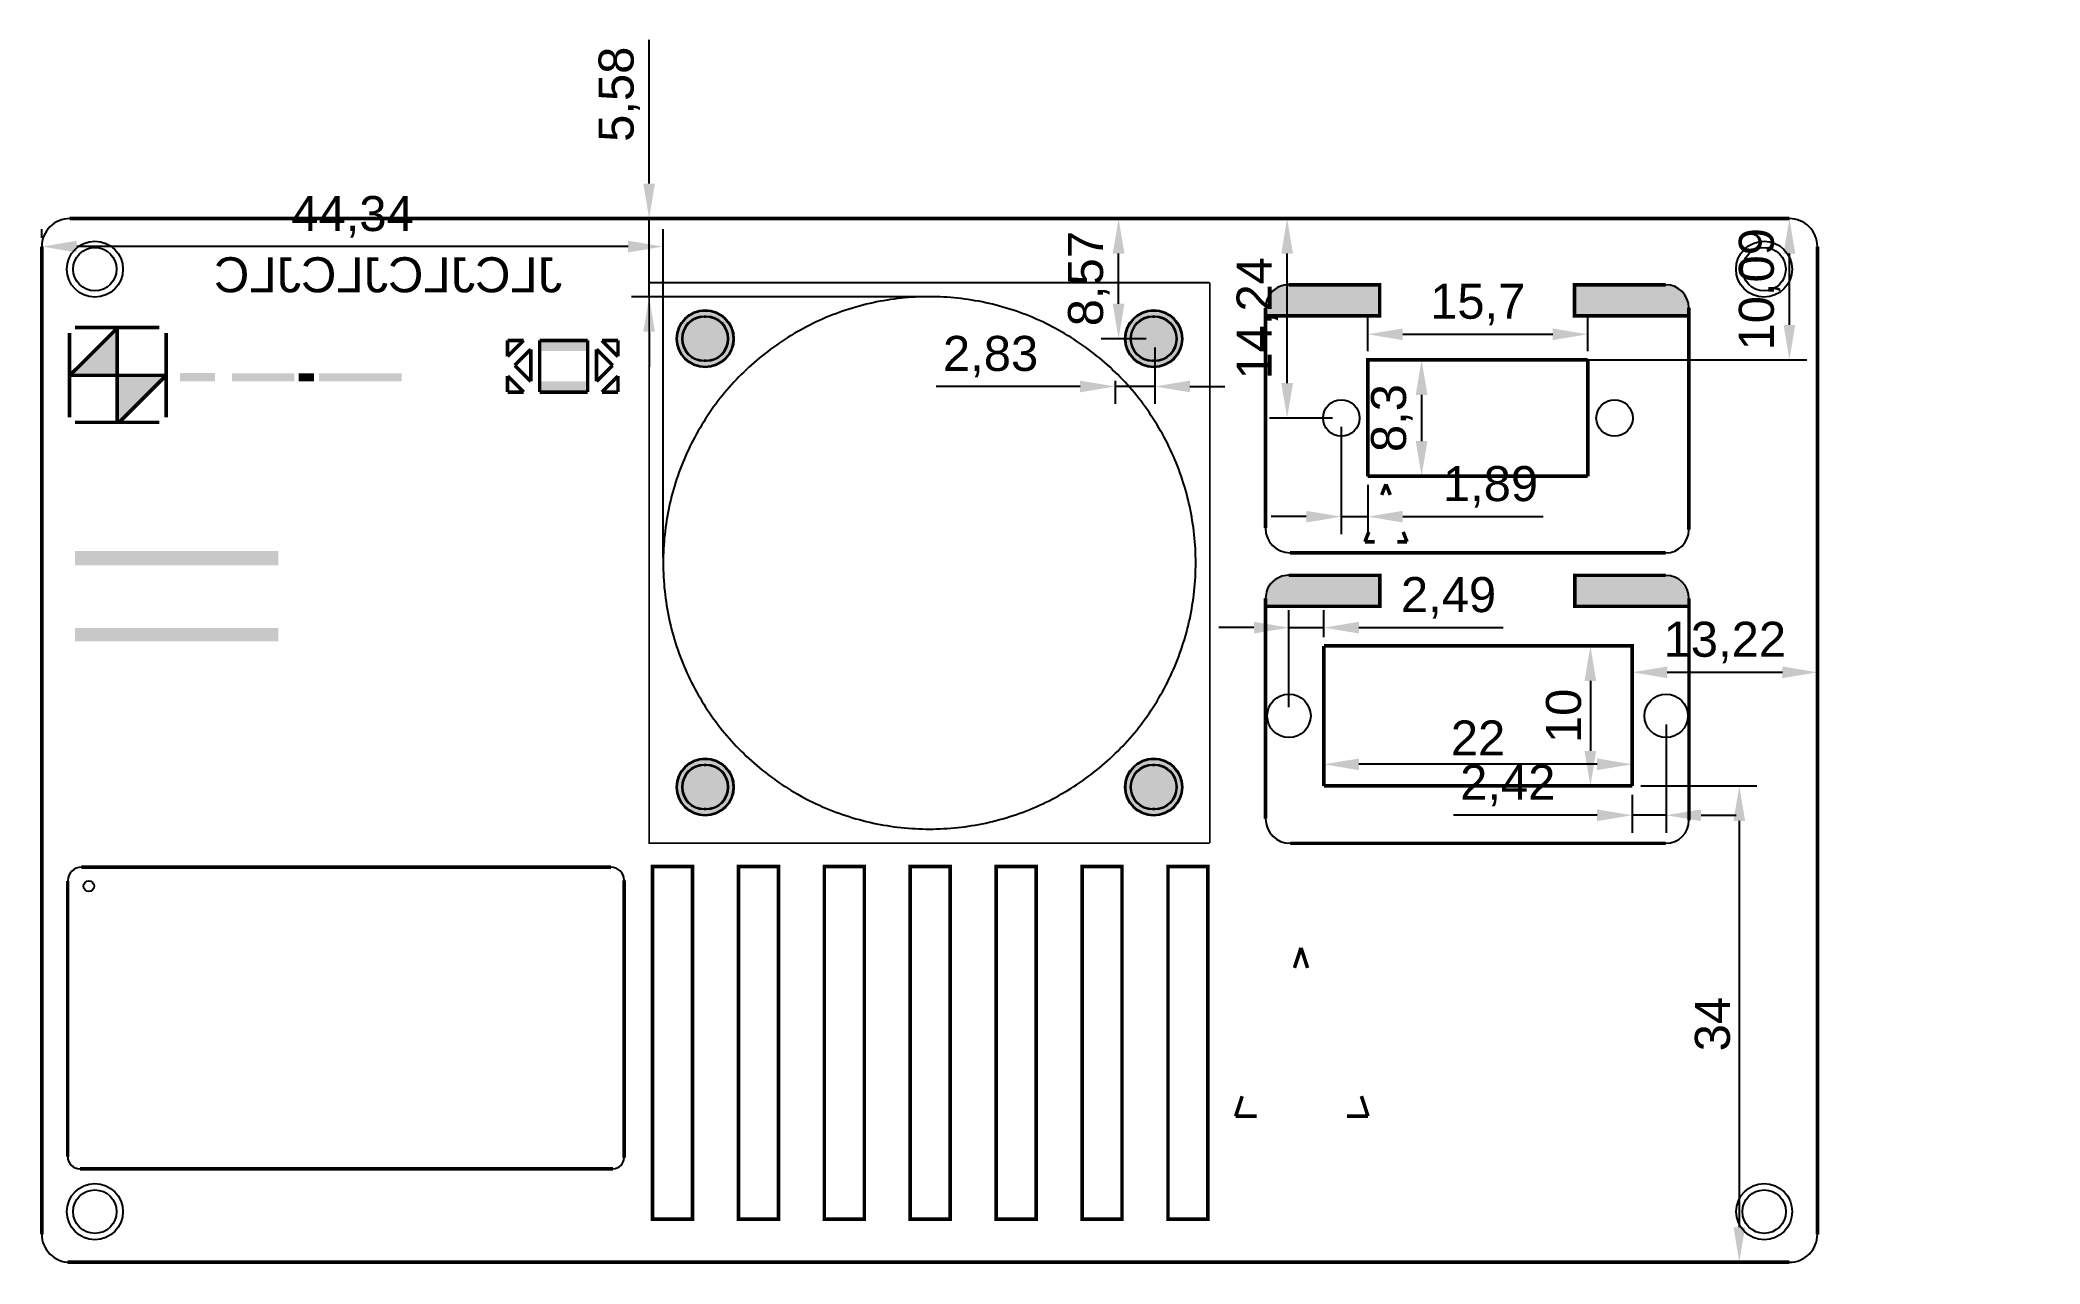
# Model space of a CAD drawing. Header units: millimetres. Extents: x 32 to 175, y 125 to 212.
import ezdxf

# ---------------------------------------------------------------- set-up
doc = ezdxf.new("R2010")
doc.units = ezdxf.units.MM
for name, color, linetype, true_color in [('BoardOutLine', 6, 'Continuous', 0xff00ff), ('BottomSolderMaskLayer', 7, 'Continuous', 0xaa00ff), ('Multi-Layer', 7, 'Continuous', 0xc0c0c0), ('TopSilkLayer', 7, 'Continuous', 0xffcc00), ('TopSolderMaskLayer', 7, 'Continuous', 0x800080)]:
    doc.layers.add(name, color=color, linetype=linetype, true_color=true_color)
doc.layers.add('BottomSilkLayer', color=7, linetype='Continuous')
doc.styles.get("Standard").update_dxf_attribs({"font": 'arial.ttf'})
doc.dimstyles.new('ISO-25', dxfattribs={"dimtxt": 2.5, "dimasz": 2.5, "dimexe": 1.25, "dimexo": 0.625, "dimtad": 1, "dimtxsty": 'Standard', "dimcen": 2.5, "dimadec": 0, "dimazin": 0, "dimtfac": 1, "dimtmove": 0, "dimatfit": 3, "dimfxl": 1, "dimarcsym": 0})

msp = doc.modelspace()

# ---------------------------------------------------------------- texts
at = {"layer": 'BottomSilkLayer', "text_generation_flag": 2}
msp.add_text('JLCJLCJLCJLC', height=2.5, dxfattribs=at).set_placement((69.66268732537469, 193.9702819405639))

# ---------------------------------------------------------------- blocks, each defined once
blk = doc.blocks.new('*D1')
at = {"color": 0, "lineweight": -2, "transparency": 16777216}
for p, q in [((156.6055562611126, 199.2323088646178), (108.1149829442585, 199.2323088646178)), ((109.3649829442585, 193.1573533147067), (109.3649829442585, 196.7323088646178)), ((111.3247153252372, 190.6573533147067), (108.1149829442585, 190.6573533147067))]:
    blk.add_line(p, q, dxfattribs=at)
at = {"color": 0, "transparency": 16777216}
for points in [[(108.9483162775918, 196.7323088646178), (109.7816496109252, 196.7323088646178), (109.3649829442585, 199.2323088646178)], [(108.9483162775918, 193.1573533147067), (109.7816496109252, 193.1573533147067), (109.3649829442585, 190.6573533147067)]]:
    blk.add_solid(points, dxfattribs=at)
at = {"layer": 'Defpoints', "color": 0, "transparency": 16777216}
for p in [(109.3649829442585, 199.2323088646178), (157.2305562611126, 199.2323088646178), (111.9497153252372, 190.6573533147067)]:
    blk.add_point(p, dxfattribs=at)
at = {"color": 0, "transparency": 16777216, "insert": (107.2375954954181, 194.9448310896622), "char_height": 2.5, "attachment_point": 5, "rotation": 90}
blk.add_mtext('8,57', dxfattribs=at)
blk = doc.blocks.new('*D2')
at = {"color": 0, "lineweight": -2, "transparency": 16777216}
for p, q in [((111.9497153252371, 190.0323533147066), (111.9497153252371, 185.9972837590999)), ((106.6231902463805, 187.2472837590999), (96.33669638553467, 187.2472837590999)), ((109.1231902463805, 187.6430213360428), (109.1231902463805, 185.9972837590999)), ((111.9497153252371, 187.2472837590999), (109.1231902463805, 187.2472837590999)), ((114.4497153252371, 187.2472837590999), (116.9497153252371, 187.2472837590999))]:
    blk.add_line(p, q, dxfattribs=at)
at = {"color": 0, "transparency": 16777216}
for points in [[(106.6231902463805, 187.6639504257666), (106.6231902463805, 186.8306170924332), (109.1231902463805, 187.2472837590999)], [(114.4497153252371, 187.6639504257666), (114.4497153252371, 186.8306170924332), (111.9497153252371, 187.2472837590999)]]:
    blk.add_solid(points, dxfattribs=at)
at = {"layer": 'Defpoints', "color": 0, "transparency": 16777216}
for p in [(111.9497153252371, 190.6573533147066), (109.1231902463805, 188.2680213360428), (109.1231902463805, 187.2472837590999)]:
    blk.add_point(p, dxfattribs=at)
at = {"color": 0, "transparency": 16777216, "insert": (100.2299433159576, 189.3746712079403), "char_height": 2.5, "attachment_point": 5}
blk.add_mtext('2,83', dxfattribs=at)
blk = doc.blocks.new('*D3')
at = {"color": 0, "lineweight": -2, "transparency": 16777216}
for p, q in [((156.6055562611126, 199.2323088646178), (155.9805562611125, 199.2323088646178)), ((157.2305562611126, 191.6435102870207), (157.2305562611126, 196.7323088646178)), ((127.767722885446, 189.1435102870207), (158.4805562611126, 189.1435102870207))]:
    blk.add_line(p, q, dxfattribs=at)
at = {"color": 0, "transparency": 16777216}
for points in [[(156.813889594446, 196.7323088646178), (157.6472229277793, 196.7323088646178), (157.2305562611126, 199.2323088646178)], [(156.813889594446, 191.6435102870207), (157.6472229277793, 191.6435102870207), (157.2305562611126, 189.1435102870207)]]:
    blk.add_solid(points, dxfattribs=at)
at = {"layer": 'Defpoints', "color": 0, "transparency": 16777216}
for p in [(157.2305562611126, 199.2323088646178), (157.2305562611126, 199.2323088646178), (127.142722885446, 189.1435102870207)]:
    blk.add_point(p, dxfattribs=at)
at = {"color": 0, "transparency": 16777216, "insert": (155.1031688122723, 194.1879095758192), "char_height": 2.5, "attachment_point": 5, "rotation": 90}
blk.add_mtext('10,09', dxfattribs=at)
blk = doc.blocks.new('*D4')
at = {"color": 0, "lineweight": -2, "transparency": 16777216}
for p, q in [((127.1427228854459, 189.7685102870206), (127.1427228854459, 192.2229365436497)), ((142.8426720853442, 189.7685102870206), (142.8426720853442, 192.2229365436497)), ((129.6427228854459, 190.9729365436497), (140.3426720853442, 190.9729365436497))]:
    blk.add_line(p, q, dxfattribs=at)
at = {"color": 0, "transparency": 16777216}
for points in [[(129.6427228854459, 191.3896032103163), (129.6427228854459, 190.556269876983), (127.1427228854459, 190.9729365436497)], [(140.3426720853442, 191.3896032103163), (140.3426720853442, 190.556269876983), (142.8426720853442, 190.9729365436497)]]:
    blk.add_solid(points, dxfattribs=at)
at = {"layer": 'Defpoints', "color": 0, "transparency": 16777216}
for p in [(142.8426720853442, 190.9729365436497), (127.1427228854459, 189.1435102870206), (142.8426720853442, 189.1435102870206)]:
    blk.add_point(p, dxfattribs=at)
at = {"color": 0, "transparency": 16777216, "insert": (134.992697485395, 193.10032399249), "char_height": 2.5, "attachment_point": 5}
blk.add_mtext('15,7', dxfattribs=at)
blk = doc.blocks.new('*D5')
at = {"color": 0, "lineweight": -2, "transparency": 16777216}
for p, q in [((127.767722885446, 189.1435102870207), (132.2351636950945, 189.1435102870207)), ((130.9851636950945, 186.6435102870207), (130.9851636950945, 183.3432816865636)), ((127.767722885446, 180.8432816865636), (132.2351636950945, 180.8432816865636))]:
    blk.add_line(p, q, dxfattribs=at)
at = {"color": 0, "transparency": 16777216}
for points in [[(130.5684970284278, 186.6435102870207), (131.4018303617611, 186.6435102870207), (130.9851636950945, 189.1435102870207)], [(130.5684970284278, 183.3432816865636), (131.4018303617611, 183.3432816865636), (130.9851636950945, 180.8432816865636)]]:
    blk.add_solid(points, dxfattribs=at)
at = {"layer": 'Defpoints', "color": 0, "transparency": 16777216}
for p in [(127.142722885446, 189.1435102870207), (127.142722885446, 180.8432816865636), (130.9851636950945, 180.8432816865636)]:
    blk.add_point(p, dxfattribs=at)
at = {"color": 0, "transparency": 16777216, "insert": (128.8577762462541, 184.9933959867921), "char_height": 2.5, "attachment_point": 5, "rotation": 90}
blk.add_mtext('8,3', dxfattribs=at)
blk = doc.blocks.new('*D6')
at = {"color": 0, "lineweight": -2, "transparency": 16777216}
for p, q in [((125.2527305054609, 184.3681419862841), (125.2527305054609, 176.7046530676544)), ((127.1427228854459, 180.2182816865635), (127.1427228854459, 176.7046530676544)), ((122.7527305054609, 177.9546530676544), (120.2527305054609, 177.9546530676544)), ((125.2527305054609, 177.9546530676544), (127.1427228854459, 177.9546530676544)), ((129.6427228854459, 177.9546530676544), (139.6563654502481, 177.9546530676544))]:
    blk.add_line(p, q, dxfattribs=at)
at = {"color": 0, "transparency": 16777216}
for points in [[(122.7527305054609, 178.371319734321), (122.7527305054609, 177.5379864009877), (125.2527305054609, 177.9546530676544)], [(129.6427228854459, 178.371319734321), (129.6427228854459, 177.5379864009877), (127.1427228854459, 177.9546530676544)]]:
    blk.add_solid(points, dxfattribs=at)
at = {"layer": 'Defpoints', "color": 0, "transparency": 16777216}
for p in [(125.2527305054609, 184.9931419862841), (127.1427228854459, 180.8432816865635), (127.1427228854459, 177.9546530676544)]:
    blk.add_point(p, dxfattribs=at)
at = {"color": 0, "transparency": 16777216, "insert": (135.899544167847, 180.0820405164947), "char_height": 2.5, "attachment_point": 5}
blk.add_mtext('1,89', dxfattribs=at)
blk = doc.blocks.new('*D7')
at = {"color": 0, "lineweight": -2, "transparency": 16777216}
for p, q in [((146.6374714249427, 158.7316738633477), (154.9050673101347, 158.7316738633477)), ((153.6550673101347, 156.2316738633477), (153.6550673101347, 127.2320294640591)), ((146.6374714249427, 124.7320294640591), (154.9050673101347, 124.7320294640591))]:
    blk.add_line(p, q, dxfattribs=at)
at = {"color": 0, "transparency": 16777216}
for points in [[(153.2384006434681, 156.2316738633477), (154.0717339768014, 156.2316738633477), (153.6550673101347, 158.7316738633477)], [(153.2384006434681, 127.2320294640591), (154.0717339768014, 127.2320294640591), (153.6550673101347, 124.7320294640591)]]:
    blk.add_solid(points, dxfattribs=at)
at = {"layer": 'Defpoints', "color": 0, "transparency": 16777216}
for p in [(146.0124714249427, 158.7316738633477), (146.0124714249427, 124.7320294640591), (153.6550673101347, 124.7320294640591)]:
    blk.add_point(p, dxfattribs=at)
at = {"color": 0, "transparency": 16777216, "insert": (151.7527821805303, 141.7318516637033), "char_height": 2.5, "attachment_point": 5, "rotation": 90}
blk.add_mtext('34', dxfattribs=at)
blk = doc.blocks.new('*D8')
at = {"color": 0, "lineweight": -2, "transparency": 16777216}
for p, q in [((124.0124206248413, 159.3566738633477), (124.0124206248413, 161.5249130279603)), ((146.0124714249427, 159.3566738633477), (146.0124714249427, 161.5249130279603)), ((143.5124714249427, 160.2749130279603), (126.5124206248413, 160.2749130279603))]:
    blk.add_line(p, q, dxfattribs=at)
at = {"color": 0, "transparency": 16777216}
for points in [[(126.5124206248413, 160.691579694627), (126.5124206248413, 159.8582463612937), (124.0124206248413, 160.2749130279603)], [(143.5124714249427, 160.691579694627), (143.5124714249427, 159.8582463612937), (146.0124714249427, 160.2749130279603)]]:
    blk.add_solid(points, dxfattribs=at)
at = {"layer": 'Defpoints', "color": 0, "transparency": 16777216}
for p in [(124.0124206248413, 160.2749130279603), (124.0124206248413, 158.7316738633477), (146.0124714249427, 158.7316738633477)]:
    blk.add_point(p, dxfattribs=at)
at = {"color": 0, "transparency": 16777216, "insert": (135.012446024892, 162.1550289897611), "char_height": 2.5, "attachment_point": 5}
blk.add_mtext('22', dxfattribs=at)
blk = doc.blocks.new('*D9')
at = {"color": 0, "lineweight": -2, "transparency": 16777216}
for p, q in [((145.3872428244856, 168.7321564643131), (141.7795704424781, 168.7321564643131)), ((143.0295704424781, 166.2321564643131), (143.0295704424781, 161.2321310642621)), ((145.3872428244856, 158.7321310642621), (141.7795704424781, 158.7321310642621))]:
    blk.add_line(p, q, dxfattribs=at)
at = {"color": 0, "transparency": 16777216}
for points in [[(142.6129037758114, 166.2321564643131), (143.4462371091447, 166.2321564643131), (143.0295704424781, 168.7321564643131)], [(142.6129037758114, 161.2321310642621), (143.4462371091447, 161.2321310642621), (143.0295704424781, 158.7321310642621)]]:
    blk.add_solid(points, dxfattribs=at)
at = {"layer": 'Defpoints', "color": 0, "transparency": 16777216}
for p in [(146.0122428244856, 168.7321564643131), (143.0295704424781, 158.7321310642621), (146.0122428244856, 158.7321310642621)]:
    blk.add_point(p, dxfattribs=at)
at = {"color": 0, "transparency": 16777216, "insert": (141.1281379731738, 163.7321437642875), "char_height": 2.5, "attachment_point": 5, "rotation": 90}
blk.add_mtext('10', dxfattribs=at)
blk = doc.blocks.new('*D10')
at = {"color": 0, "lineweight": -2, "transparency": 16777216}
for p, q in [((121.5224790449581, 164.3582994665989), (121.5224790449581, 171.2814400349339)), ((124.0124206248413, 169.356648463297), (124.0124206248413, 171.2814400349339)), ((119.0224790449581, 170.0314400349339), (116.5224790449581, 170.0314400349339)), ((121.5224790449581, 170.0314400349339), (124.0124206248413, 170.0314400349339)), ((126.5124206248413, 170.0314400349339), (136.8040304474879, 170.0314400349339))]:
    blk.add_line(p, q, dxfattribs=at)
at = {"color": 0, "transparency": 16777216}
for points in [[(119.0224790449581, 170.4481067016006), (119.0224790449581, 169.6147733682672), (121.5224790449581, 170.0314400349339)], [(126.5124206248413, 170.4481067016006), (126.5124206248413, 169.6147733682672), (124.0124206248413, 170.0314400349339)]]:
    blk.add_solid(points, dxfattribs=at)
at = {"layer": 'Defpoints', "color": 0, "transparency": 16777216}
for p in [(124.0124206248413, 170.0314400349339), (124.0124206248413, 168.731648463297), (121.5224790449581, 163.7332994665989)]:
    blk.add_point(p, dxfattribs=at)
at = {"color": 0, "transparency": 16777216, "insert": (132.9082255361646, 172.1588274837743), "char_height": 2.5, "attachment_point": 5}
blk.add_mtext('2,49', dxfattribs=at)
blk = doc.blocks.new('*D11')
at = {"color": 0, "lineweight": -2, "transparency": 16777216}
for p, q in [((32.53030226060446, 197.857283464567), (32.53030226060446, 198.482283464567)), ((76.86992633985278, 175.027413004826), (76.86992633985278, 198.482283464567)), ((74.36992633985278, 197.232283464567), (35.03030226060446, 197.232283464567))]:
    blk.add_line(p, q, dxfattribs=at)
at = {"color": 0, "transparency": 16777216}
for points in [[(35.03030226060446, 197.6489501312336), (35.03030226060446, 196.8156167979003), (32.53030226060446, 197.232283464567)], [(74.36992633985278, 197.6489501312336), (74.36992633985278, 196.8156167979003), (76.86992633985278, 197.232283464567)]]:
    blk.add_solid(points, dxfattribs=at)
at = {"layer": 'Defpoints', "color": 0, "transparency": 16777216}
for p in [(32.53030226060446, 197.232283464567), (32.53030226060446, 197.232283464567), (76.86992633985278, 174.402413004826)]:
    blk.add_point(p, dxfattribs=at)
at = {"color": 0, "transparency": 16777216, "insert": (54.70011430022862, 199.3596709134074), "char_height": 2.5, "attachment_point": 5}
blk.add_mtext('44,34', dxfattribs=at)
blk = doc.blocks.new('*D12')
at = {"color": 0, "lineweight": -2, "transparency": 16777216}
for p, q in [((159.2306832613665, 196.607283464567), (159.2306832613665, 165.5931487061748)), ((146.0122428244856, 168.107156464313), (146.0122428244856, 165.5931487061748)), ((148.5122428244856, 166.8431487061748), (156.7306832613665, 166.8431487061748))]:
    blk.add_line(p, q, dxfattribs=at)
at = {"color": 0, "transparency": 16777216}
for points in [[(148.5122428244856, 167.2598153728415), (148.5122428244856, 166.4264820395082), (146.0122428244856, 166.8431487061748)], [(156.7306832613665, 167.2598153728415), (156.7306832613665, 166.4264820395082), (159.2306832613665, 166.8431487061748)]]:
    blk.add_solid(points, dxfattribs=at)
at = {"layer": 'Defpoints', "color": 0, "transparency": 16777216}
for p in [(159.2306832613665, 197.232283464567), (146.0122428244856, 168.732156464313), (159.2306832613665, 166.8431487061748)]:
    blk.add_point(p, dxfattribs=at)
at = {"color": 0, "transparency": 16777216, "insert": (152.6214630429261, 168.9705361550152), "char_height": 2.5, "attachment_point": 5}
blk.add_mtext('13,22', dxfattribs=at)
blk = doc.blocks.new('*D13')
at = {"color": 0, "lineweight": -2, "transparency": 16777216}
for p, q in [((148.4328168656339, 163.1082994665989), (148.4328168656339, 155.3885230912965)), ((146.0122428244856, 158.1071310642621), (146.0122428244856, 155.3885230912965)), ((143.5122428244856, 156.6385230912965), (133.2513287726438, 156.6385230912965)), ((148.4328168656339, 156.6385230912965), (146.0122428244856, 156.6385230912965)), ((150.9328168656339, 156.6385230912965), (153.4328168656339, 156.6385230912965))]:
    blk.add_line(p, q, dxfattribs=at)
at = {"color": 0, "transparency": 16777216}
for points in [[(143.5122428244856, 157.0551897579632), (143.5122428244856, 156.2218564246299), (146.0122428244856, 156.6385230912965)], [(150.9328168656339, 157.0551897579632), (150.9328168656339, 156.2218564246299), (148.4328168656339, 156.6385230912965)]]:
    blk.add_solid(points, dxfattribs=at)
at = {"layer": 'Defpoints', "color": 0, "transparency": 16777216}
for p in [(148.4328168656339, 163.7332994665989), (146.0122428244856, 158.7321310642621), (146.0122428244856, 156.6385230912965)]:
    blk.add_point(p, dxfattribs=at)
at = {"color": 0, "transparency": 16777216, "insert": (137.1317857985647, 158.7659105401369), "char_height": 2.5, "attachment_point": 5}
blk.add_mtext('2,42', dxfattribs=at)
blk = doc.blocks.new('*D14')
at = {"color": 0, "lineweight": -2, "transparency": 16777216}
for p, q in [((75.86814833629666, 201.7323088646178), (75.86814833629666, 211.9812856722577)), ((156.6055562611126, 199.2323088646178), (74.61814833629666, 199.2323088646178)), ((75.86814833629666, 193.6536703073408), (75.86814833629666, 199.2323088646178)), ((95.49608204216433, 193.6536703073408), (74.61814833629666, 193.6536703073408)), ((75.86814833629666, 191.1536703073408), (75.86814833629666, 188.6536703073408))]:
    blk.add_line(p, q, dxfattribs=at)
at = {"color": 0, "transparency": 16777216}
for points in [[(75.45148166962998, 201.7323088646178), (76.28481500296333, 201.7323088646178), (75.86814833629666, 199.2323088646178)], [(75.45148166962998, 191.1536703073408), (76.28481500296333, 191.1536703073408), (75.86814833629666, 193.6536703073408)]]:
    blk.add_solid(points, dxfattribs=at)
at = {"layer": 'Defpoints', "color": 0, "transparency": 16777216}
for p in [(75.86814833629666, 199.2323088646178), (157.2305562611126, 199.2323088646178), (96.12108204216435, 193.6536703073408)]:
    blk.add_point(p, dxfattribs=at)
at = {"color": 0, "transparency": 16777216, "insert": (73.74076088745632, 208.1067972684376), "char_height": 2.5, "attachment_point": 5, "rotation": 90}
blk.add_mtext('5,58', dxfattribs=at)
blk = doc.blocks.new('*D15')
at = {"color": 0, "lineweight": -2, "transparency": 16777216}
for p, q in [((156.6055562611126, 199.2323088646178), (120.1423429144562, 199.2323088646178)), ((121.3923429144562, 187.4931419862842), (121.3923429144562, 196.7323088646178)), ((124.627730505461, 184.9931419862842), (120.1423429144562, 184.9931419862842))]:
    blk.add_line(p, q, dxfattribs=at)
at = {"color": 0, "transparency": 16777216}
for points in [[(120.9756762477895, 196.7323088646178), (121.8090095811229, 196.7323088646178), (121.3923429144562, 199.2323088646178)], [(120.9756762477895, 187.4931419862842), (121.8090095811229, 187.4931419862842), (121.3923429144562, 184.9931419862842)]]:
    blk.add_solid(points, dxfattribs=at)
at = {"layer": 'Defpoints', "color": 0, "transparency": 16777216}
for p in [(121.3923429144562, 199.2323088646178), (157.2305562611126, 199.2323088646178), (125.252730505461, 184.9931419862842)]:
    blk.add_point(p, dxfattribs=at)
at = {"color": 0, "transparency": 16777216, "insert": (119.2649554656159, 192.1127254254509), "char_height": 2.5, "attachment_point": 5, "rotation": 90}
blk.add_mtext('14,24', dxfattribs=at)

# ---------------------------------------------------------------- dimensions: what is measured, and where the dimension line sits
for base, p1, p2, picture, middle in [((75.86814833629666, 199.2323088646178), (96.12108204216429, 193.6536703073407), (157.2305562611125, 199.2323088646177), '*D14', (73.74076088745632, 208.1067972684376)), ((109.3649829442585, 199.2323088646178), (111.9497153252371, 190.6573533147066), (157.2305562611125, 199.2323088646177), '*D1', (107.2375954954181, 194.9448310896622)), ((121.3923429144562, 199.2323088646178), (125.2527305054609, 184.9931419862841), (157.2305562611125, 199.2323088646177), '*D15', (119.2649554656159, 192.1127254254509)), ((157.2305562611126, 199.2323088646178), (127.1427228854459, 189.1435102870206), (157.2305562611125, 199.2323088646177), '*D3', (155.1031688122723, 194.1879095758192)), ((130.9851636950945, 180.8432816865636), (127.1427228854459, 189.1435102870206), (127.1427228854459, 180.8432816865635), '*D5', (128.8577762462541, 184.9933959867921)), ((143.0295704424781, 158.7321310642621), (146.0122428244856, 168.732156464313), (146.0122428244856, 158.7321310642621), '*D9', (141.1281379731738, 163.7321437642875)), ((153.6550673101347, 124.7320294640591), (146.0124714249427, 158.7316738633477), (146.0124714249427, 124.732029464059), '*D7', (151.7527821805303, 141.7318516637033))]:
    dim = msp.add_linear_dim(base=base, p1=p1, p2=p2, angle=90, dimstyle='ISO-25')
    dim.commit()
    dim.dimension.update_dxf_attribs({"geometry": picture, "text_midpoint": middle})
for base, p1, p2, picture, middle in [((32.53030226060446, 197.232283464567), (76.86992633985278, 174.402413004826), (32.53030226060446, 197.232283464567), '*D11', (54.70011430022862, 199.3596709134074)), ((159.2306832613665, 166.8431487061748), (146.0122428244856, 168.732156464313), (159.2306832613665, 197.232283464567), '*D12', (152.6214630429261, 168.9705361550152)), ((142.8426720853442, 190.9729365436497), (127.1427228854459, 189.1435102870206), (142.8426720853442, 189.1435102870206), '*D4', (134.992697485395, 193.10032399249)), ((109.1231902463805, 187.2472837590999), (111.9497153252371, 190.6573533147066), (109.1231902463805, 188.2680213360428), '*D2', (100.2299433159576, 189.3746712079403)), ((127.1427228854459, 177.9546530676544), (125.2527305054609, 184.9931419862841), (127.1427228854459, 180.8432816865635), '*D6', (135.899544167847, 180.0820405164947)), ((124.0124206248413, 170.0314400349339), (121.5224790449581, 163.7332994665989), (124.0124206248413, 168.731648463297), '*D10', (132.9082255361646, 172.1588274837743)), ((124.0124206248413, 160.2749130279603), (146.0124714249427, 158.7316738633477), (124.0124206248413, 158.7316738633477), '*D8', (135.012446024892, 162.1550289897611)), ((146.0122428244856, 156.6385230912965), (148.4328168656339, 163.7332994665989), (146.0122428244856, 158.7321310642621), '*D13', (137.1317857985647, 158.7659105401369))]:
    dim = msp.add_linear_dim(base=base, p1=p1, p2=p2, dimstyle='ISO-25')
    dim.commit()
    dim.dimension.update_dxf_attribs({"geometry": picture, "text_midpoint": middle})

# ---------------------------------------------------------------- hatches: boundary and pattern name
at = {"layer": 'BottomSolderMaskLayer'}
for points in [[(77.8155956311913, 190.6573533147066, 1), (81.91719583439169, 190.6573533147066, 1)], [(109.8196596393194, 190.6573533147066, 1), (113.9212598425198, 190.6573533147066, 1)], [(77.8155956311913, 158.6532893065787, 1), (81.91719583439169, 158.6532893065787, 1)], [(109.8196596393194, 158.6532893065787, 1), (113.9212598425198, 158.6532893065787, 1)]]:
    msp.add_hatch(color=256, dxfattribs=at).paths.add_polyline_path(points)
at = {"layer": 'TopSilkLayer'}
for points in [[(119.8415798831599, 192.2924561849124), (127.9924307848616, 192.2924561849124), (127.9924307848616, 194.5048006096014), (121.1781559563123, 194.5048006096015), (121.1679875717688, 194.5034680493408), (121.1585109811731, 194.4995481014142), (121.1503725276225, 194.4933081226586), (121.1441272876736, 194.4851737057125), (121.140201212801, 194.4756996518199), (121.1388620777243, 194.4655321310643), (121.0866704090756, 194.4644768914825), (121.0345635518372, 194.4613210658161), (120.9826260150887, 194.4560697723151), (120.9309420332999, 194.448731527747), (120.8795954297129, 194.4393182335836), (120.8286694803973, 194.427845156699), (120.7782467791869, 194.4143309046092), (120.728409103727, 194.3987973952933), (120.6792372828442, 194.3812698216461), (120.6308110654533, 194.3617766106198), (120.5832089912189, 194.3403493771191), (120.5365082631758, 194.3170228727272), (120.4907846225173, 194.2918349293445), (120.4461122257562, 194.264826397831), (120.4025635244536, 194.2360410817522), (120.3602091477141, 194.2055256663376), (120.3191177876372, 194.1733296427641), (120.2793560879092, 194.139505227889), (120.2409885357174, 194.1041072795628), (120.204077357162, 194.0671932076584), (120.1686824163364, 194.0288228809612), (120.1348611182354, 193.9890585300716), (120.1026683156547, 193.9479646464767), (120.0721562202279, 193.9056078779555), (120.043374317747, 193.8620569204861), (120.0163692879055, 193.8173824068329), (119.9911849285895, 193.7716567919901), (119.9678620848465, 193.724954235672), (119.9464385826395, 193.6773504820374), (119.9269491675004, 193.6289227368447), (119.9094254481779, 193.5797495422363), (119.8938958453725, 193.5299106493552), (119.8803855456435, 193.4794868890022), (119.8689164605598, 193.4285600405404), (119.8595071911636, 193.3772126992622), (119.852172997801, 193.3255281424332), (119.8469257753741, 193.2735901942285), (119.8437740340468, 193.2214830897848), (119.8427228854459, 193.1692913385827), (119.8427228854459, 192.8537973075947)], [(150.0326898653798, 192.272948945898), (141.8817119634241, 192.272948945898), (141.8817119634241, 194.485267970536), (148.696088392177, 194.4852679705361), (148.7062567767202, 194.4839354102754), (148.715733367316, 194.4800154623489), (148.7238718208668, 194.4737754835933), (148.7301170608154, 194.4656410666473), (148.7340431356881, 194.4561670127545), (148.7353822707643, 194.4459994919988), (148.7875739600426, 194.4449452751332), (148.8396808790726, 194.4417904705243), (148.891618518674, 194.4365401947667), (148.9433026442114, 194.4292029629765), (148.9946494322088, 194.4197906749838), (149.0455756062983, 194.4083185960302), (149.0959985722814, 194.3948053320133), (149.1458365520831, 194.3792727993097), (149.1950087163841, 194.3617461892305), (149.2434353157118, 194.3422539271648), (149.2910378097831, 194.3208276264782), (149.3377389948823, 194.2975020372413), (149.3834631290744, 194.2723149898697), (149.4281360550466, 194.2453073337704), (149.4716853203799, 194.2165228710893), (149.5140402950546, 194.1860082856715), (149.5551322860015, 194.1538130673476), (149.5948946485118, 194.1199894316691), (149.633262894323, 194.0845922352223), (149.6701747962097, 194.047678886661), (149.7055704889062, 194.0093092535972), (149.7393925661977, 193.9695455655062), (149.771586174025, 193.9284523128001), (149.8020990994489, 193.8860961422346), (149.8308818553312, 193.8425457488181), (149.8578877605946, 193.7978717643997), (149.8830730159327, 193.7521466431154), (149.9063967748455, 193.7054445438788), (149.927821209885, 193.6578412101076), (149.947311574007, 193.6094138468787), (149.964836256924, 193.560240995715), (149.9803668363722, 193.5104024072025), (149.9938781242088, 193.4599789116482), (150.0053482072619, 193.4090522879859), (150.0147584828712, 193.3577051311428), (150.0220936890585, 193.3060207180853), (150.0273419292791, 193.2540828727555), (150.0304946917183, 193.2019758301229), (150.0315468630936, 193.1497840995681), (150.0315468630938, 192.8342646685295)], [(34.58704597409202, 188.0845313690628), (34.7002286004572, 188.2113538227077), (34.71737363474745, 188.210439420879), (37.90711201422414, 191.2945135890272), (37.90711201422414, 188.074472948946), (37.87706375412768, 188.0444754889509), (41.34706629413267, 188.0444754889509), (37.98704597409211, 184.6843535687072), (37.98704597409211, 187.9344932689865), (37.87706375412768, 188.0444754889509), (37.86703073406171, 188.0444754889509), (34.75712471424959, 187.9743713487428), (34.58704597409202, 188.0845313690628)], [(68.0553721107442, 190.5303530607061), (71.48437896875794, 190.5303530607061), (71.48437896875794, 189.7683515367031), (68.0553721107442, 189.7683515367031), (68.0553721107442, 190.5303530607061)], [(42.38735077470164, 188.2044704089409), (44.89738379476739, 188.2044704089409), (44.89738379476739, 187.6144272288545), (42.38735077470164, 187.6144272288545), (42.38735077470164, 188.2044704089409)], [(46.09728219456429, 188.1945643891289), (50.55727711455415, 188.1945643891289), (50.55727711455415, 187.6144272288545), (46.09728219456429, 187.6144272288545), (46.09728219456429, 188.1945643891289)], [(50.86715773431547, 188.1846583693167), (51.95732791465593, 188.1846583693167), (51.95732791465593, 187.6146812293624), (50.86715773431547, 187.6146812293624), (50.86715773431547, 188.1846583693167)], [(52.31724663449336, 188.1846583693167), (58.21717043434092, 188.1846583693167), (58.21717043434092, 187.6146812293624), (52.31724663449336, 187.6146812293624), (52.31724663449336, 188.1846583693167)], [(68.0553721107442, 187.6210312420626), (71.48437896875794, 187.6210312420626), (71.48437896875794, 186.8590297180596), (68.0553721107442, 186.8590297180596), (68.0553721107442, 187.6210312420626)], [(34.90043180086377, 175.497840995682), (49.41148082296172, 175.497840995682), (49.41148082296172, 174.480822961646), (34.90043180086377, 174.480822961646), (34.90043180086377, 175.497840995682)], [(119.8517399034799, 171.5546863093727), (128.0024892049784, 171.5546863093727), (128.0024892049784, 173.7671069342138), (121.1882143764292, 173.7671069342138), (121.1780419006568, 173.7657732820424), (121.1685620640828, 173.761850197799), (121.1604219606977, 173.7556054713574), (121.1541772342559, 173.7474653679723), (121.1502541500126, 173.7379855313983), (121.1489204978411, 173.7278130556261), (121.09672482161, 173.7267627723157), (121.0446137699789, 173.7236115804481), (120.9926718714819, 173.7183645915228), (120.9409833802713, 173.7110303165999), (120.8896321394522, 173.7016206524937), (120.8387014450804, 173.690150862475), (120.7882739110503, 173.6766395515135), (120.7384313350871, 173.6611086360986), (120.6892545660653, 173.6435833086885), (120.6408233728634, 173.6240919968469), (120.5932163149737, 173.6026663171299), (120.5465106150702, 173.5793410238026), (120.5007820337493, 173.5541539524634), (120.4561047466377, 173.5271459586726), (120.4125512240739, 173.4983608516808), (120.3701921135553, 173.4678453233657), (120.329096125142, 173.4356488724958), (120.2893299200038, 173.4018237244376), (120.2509580022885, 173.3664247464422), (120.2140426144928, 173.3295093586462), (120.1786436364973, 173.2911374409309), (120.1448184884391, 173.2513712357926), (120.112622037569, 173.2102752473795), (120.0821065092541, 173.1679161368609), (120.0533214022621, 173.1243626142971), (120.0263134084714, 173.0796853271854), (120.001126337132, 173.0339567458645), (119.9778010438049, 172.9872510459613), (119.956375364088, 172.9396439880714), (119.9368840522461, 172.8912127948696), (119.9193587248362, 172.8420360258477), (119.9038278094213, 172.7921934498844), (119.8903164984599, 172.7417659158543), (119.8788467084414, 172.6908352214825), (119.8694370443347, 172.6394839806634), (119.8621027694118, 172.5877954894529), (119.8568557804867, 172.5358535909557), (119.8537045886191, 172.483742539325), (119.8526543053087, 172.4315468630938), (119.8526543053087, 172.1161036322073)], [(150.0426212852426, 171.5352298704597), (141.8917703835409, 171.5352298704597), (141.8917703835409, 173.7474980949963), (148.7061468122938, 173.7474980949963), (148.7163274797953, 173.7461622683361), (148.7258138171774, 173.7422329138445), (148.7339572253, 173.735978689049), (148.7402009236807, 173.7278272073327), (148.7441180186479, 173.7183358011849), (148.7454406908814, 173.7081534163069), (148.797633113433, 173.7071032642011), (148.8497409272216, 173.7039524653487), (148.9016796195076, 173.6987061299746), (148.9533649518464, 173.6913727670172), (149.0047130967134, 173.6819642703278), (149.0556407734623, 173.6704958993807), (149.1060653833967, 173.6569862545231), (149.1559051437359, 173.6414572468089), (149.2050792202551, 173.6239340624605), (149.2535078583915, 173.6044451220199), (149.3011125125947, 173.5830220342542), (149.3478159737203, 173.55969954489), (149.3935424942517, 173.5345154802594), (149.438217911156, 173.5075106859506), (149.481769766166, 173.4787289605607), (149.5241274233001, 173.4482169846602), (149.5652221834245, 173.4160242450823), (149.6049873956763, 173.3822029546604), (149.6433585655625, 173.3468079675465), (149.6802734595626, 173.3098966902427), (149.715672206064, 173.2715289884954), (149.7494973924672, 173.2317670902005), (149.7816941583019, 173.1906754844758), (149.8122102842039, 173.1483208170689), (149.84099627661, 173.1047717822637), (149.868005448028, 173.0600990114686), (149.8931939927629, 173.0143749586585), (149.9165210579594, 172.9676737828645), (149.9379488098646, 172.9200712278958), (149.9574424951865, 172.8716444994932), (149.9749704974631, 172.8224721401086), (149.9905043883375, 172.7726339015209), (150.0040189736678, 172.7222106154857), (150.0154923343876, 172.6712840626372), (150.0249058620561, 172.619936839849), (150.0322442890399, 172.5682522262717), (150.0374957132744, 172.5163140482642), (150.0406516175674, 172.4642065434368), (150.0417068834138, 172.4120142240284), (150.0417068834138, 172.0964947929897)], [(34.90144780289575, 170.0142240284481), (49.40233680467372, 170.0142240284481), (49.40233680467372, 169.0635001270003), (34.90144780289575, 169.0635001270003), (34.90144780289575, 170.0142240284481)]]:
    msp.add_hatch(color=256, dxfattribs=at).paths.add_polyline_path(points)
at = {"layer": 'TopSolderMaskLayer'}
for points in [[(77.8155956311913, 190.6573533147066, 1), (81.91719583439169, 190.6573533147066, 1)], [(109.8196596393194, 190.6573533147066, 1), (113.9212598425198, 190.6573533147066, 1)], [(77.8155956311913, 158.6532893065787, 1), (81.91719583439169, 158.6532893065787, 1)], [(109.8196596393194, 158.6532893065787, 1), (113.9212598425198, 158.6532893065787, 1)]]:
    msp.add_hatch(color=256, dxfattribs=at).paths.add_polyline_path(points)

# ---------------------------------------------------------------- linework, layer by layer
at = {"layer": 'BoardOutLine', "const_width": 0.254000508001016}
for points in [[(34.53020066040131, 199.2323088646177), (34.53020066040131, 199.2323088646177), (157.2305562611125, 199.2323088646177)], [(32.53030226060446, 126.7319532639066), (32.53030226060446, 126.7319532639066), (32.53030226060446, 197.232283464567)], [(159.2306832613665, 197.232283464567), (159.2306832613665, 197.232283464567), (159.2306832613665, 126.7319532639066)], [(142.8426720853442, 189.1435102870206), (127.1427228854459, 189.1435102870206), (127.1427228854459, 180.8432816865635)], [(142.8426720853442, 180.8434594869191), (142.8426720853442, 180.8434594869191), (142.8426720853442, 189.1435102870206)], [(127.1427228854459, 180.8432816865635), (127.1427228854459, 180.8432816865635), (142.8426720853442, 180.8432816865635)], [(124.0124206248413, 168.731648463297), (124.0124206248413, 168.731648463297), (124.0124206248413, 158.7316738633477)], [(124.0131572263146, 168.732156464313), (146.0122428244856, 168.732156464313), (146.0122428244856, 158.7321310642621)], [(146.0124714249427, 158.7316738633477), (146.0124714249427, 158.7316738633477), (124.0124206248413, 158.7316738633477)], [(34.37912115824224, 124.7381508763018), (34.37912115824224, 124.7381508763018), (38.09004318008647, 124.7330708661417)], [(38.08991617983247, 124.732029464059), (38.08991617983247, 124.732029464059), (153.6550673101346, 124.732029464059)], [(153.6551943103886, 124.7330708661417), (153.6551943103886, 124.7330708661417), (157.2315468630936, 124.7330708661417)]]:
    msp.add_lwpolyline(points, dxfattribs=at)
for points in [[(76.11049022098041, 152.9821945643891), (76.11049022098041, 127.8022860045721), (77.69055118110236, 127.8022860045721), (78.96055372110732, 127.8022860045721), (78.96055372110732, 146.6522733045465), (78.96055372110732, 152.9821945643891), (76.11049022098041, 152.9821945643891)], [(82.24036068072155, 152.9821945643891), (82.24036068072155, 127.8022860045721), (83.82042164084328, 127.8022860045721), (85.09042418084846, 127.8022860045721), (85.09042418084846, 146.6522733045465), (85.09042418084846, 152.9821945643891), (82.24036068072155, 152.9821945643891)], [(88.37048514097023, 152.9823215646432), (88.37048514097023, 127.8024130048261), (89.95054610109219, 127.8024130048261), (91.22054864109735, 127.8024130048261), (91.22054864109735, 146.6524003048007), (91.22054864109735, 152.9823215646432), (88.37048514097023, 152.9823215646432)], [(94.50073660147314, 152.9823215646432), (94.50073660147314, 127.8024130048261), (96.0806705613411, 127.8024130048261), (97.35067310134606, 127.8024130048261), (97.35067310134606, 146.6524003048007), (97.35067310134606, 152.9823215646432), (94.50073660147314, 152.9823215646432)], [(100.6306070612142, 152.9823215646432), (100.6306070612142, 127.8024638049277), (102.210668021336, 127.8024638049277), (103.4806705613412, 127.8024638049277), (103.4806705613412, 146.6524003048007), (103.4806705613412, 152.9823215646432), (100.6306070612142, 152.9823215646432)], [(106.7606045212089, 152.9824485648972), (106.7606045212089, 127.8025400050801), (108.3407924815849, 127.8025400050801), (109.6107950215901, 127.8025400050801), (109.6107950215901, 146.6525273050547), (109.6107950215901, 152.9824485648972), (106.7606045212089, 152.9824485648972)], [(112.8907035814072, 152.9824993649988), (112.8907035814072, 127.8025908051817), (114.4707645415292, 127.8025908051817), (115.7407670815341, 127.8025908051817), (115.7407670815341, 146.6525781051563), (115.7407670815341, 152.9824993649988), (112.8907035814072, 152.9824993649988)]]:
    msp.add_lwpolyline(points, close=True, dxfattribs=at)
at = {"layer": 'BoardOutLine'}
for centre, start, end in [((34.53025146034179, 197.2323342653137), 90, 180.000727676142), ((157.2306070613758, 197.232334270475), 359.9992721758016, 90), ((34.53025146034179, 126.7319278632105), 179.9992723236624, 270), ((157.2306070613758, 126.7319278580492), 270, 0.0007278238811289999)]:
    msp.add_arc(centre, 2, start, end, dxfattribs=at)
at = {"layer": 'BottomSolderMaskLayer'}
for points in [[(79.94565131710895, 192.2467364160536), (79.94565131710895, 192.2467364160536), (79.78672342505979, 192.2467364160536)], [(111.9497153252371, 192.2467364160536), (111.9497153252371, 192.2467364160536), (111.7907874331879, 192.2467364160536)], [(79.94565131710895, 189.0679702133598), (79.94565131710895, 189.0679702133598), (79.78672342505979, 189.0679702133598)], [(111.9497153252371, 189.0679702133598), (111.9497153252371, 189.0679702133598), (111.7907874331879, 189.0679702133598)], [(79.94565131710895, 160.2426724079255), (79.94565131710895, 160.2426724079255), (79.78672342505979, 160.2426724079255)], [(111.9497153252371, 160.2426724079255), (111.9497153252371, 160.2426724079255), (111.7907874331879, 160.2426724079255)], [(79.94565131710895, 157.0639062052319), (79.94565131710895, 157.0639062052319), (79.78672342505979, 157.0639062052319)], [(111.9497153252371, 157.0639062052319), (111.9497153252371, 157.0639062052319), (111.7907874331879, 157.0639062052319)]]:
    msp.add_lwpolyline(points, close=True, dxfattribs=at)
for centre in [(79.86639573279147, 190.6573533147066), (111.8704597409196, 190.6573533147066), (79.86639573279147, 158.6532893065787), (111.8704597409196, 158.6532893065787)]:
    msp.add_circle(centre, 2.050800101600203, dxfattribs=at)
for centre, start, end in [((79.78672342505979, 190.6573533147066), 90, 270), ((79.94565131710895, 190.6573533147066), 270, 90), ((111.7907874331879, 190.6573533147066), 90, 270), ((111.9497153252371, 190.6573533147066), 270, 90), ((79.78672342505979, 158.6532893065787), 90, 270), ((79.94565131710895, 158.6532893065787), 270, 90), ((111.7907874331879, 158.6532893065787), 90, 270), ((111.9497153252371, 158.6532893065787), 270, 90)]:
    msp.add_arc(centre, 1.589383101346848, start, end, dxfattribs=at)
at = {"layer": 'Multi-Layer'}
for points in [[(76.8681991363983, 174.6553213106426), (76.86992633985278, 174.402413004826), (76.87493014986035, 174.1495300990602), (76.88328676657373, 173.8967487934976), (76.89514859029738, 173.6440944881891), (76.9102362204726, 173.3916179832361), (76.92872745745512, 173.1393700787402), (76.95067310134641, 172.8874015748032), (76.97579375158763, 172.6357378714758), (77.00434340868695, 172.3844297688596), (77.03632207264424, 172.1335280670562), (77.07150114300248, 171.8830835661672), (77.11010922021866, 171.6330962661926), (77.15201930403873, 171.3836677673356), (77.19712979425981, 171.134823469647), (77.2456692913388, 170.8865887731775), (77.29751079502171, 170.6390398780797), (77.35267970535959, 170.3922021844045), (77.41104902209827, 170.1461010922023), (77.47272034544085, 169.9008128016256), (77.53759207518421, 169.6563627127254), (77.60576581153168, 169.4128016256034), (77.67713995427994, 169.1701549403098), (77.75184150368318, 168.9284988569977), (77.82961645923297, 168.6878587757176), (77.91069342138691, 168.4482600965202), (77.99486918973844, 168.2097790195581), (78.08224536449073, 167.9724155448312), (78.17282194564405, 167.7362458724917), (78.26647193294387, 167.5013208026416), (78.36332232664472, 167.2676403352808), (78.46311912623831, 167.0352806705614), (78.56614173228354, 166.8042672085345), (78.67213614427237, 166.5746507493015), (78.78120396240797, 166.3464566929134), (78.89334518669055, 166.1197358394717), (79.0084836169674, 165.894538989078), (79.126568453137, 165.6708915417831), (79.24775209550421, 165.4488442976886), (79.37178054356127, 165.2283972567946), (79.49865379730772, 165.0096520193041), (79.62852425704864, 164.7926085852173), (79.76123952247917, 164.5772923545847), (79.89679959359931, 164.3637795275591), (80.0352044704091, 164.152095504191), (80.17647955295911, 163.9422656845314), (80.32039624079266, 163.7343408686818), (80.46715773431559, 163.5283464566929), (80.61666243332502, 163.3243078486157), (80.76888493777004, 163.1223012446025), (80.92374904749819, 162.9223266446533), (81.08125476250962, 162.7244348488698), (81.24137668275354, 162.5286512573025), (81.40401320802651, 162.3350266700533), (81.56939293878598, 162.143586487173), (81.7371602743208, 161.9543561087123), (81.90744221488444, 161.7673609347218), (82.08023876047764, 161.5826771653543), (82.25554991109992, 161.4003048006096), (82.43314706629417, 161.2202692405385), (82.61325882651774, 161.0426212852427), (82.79552959105922, 160.8673863347727), (82.98021336042689, 160.6945897891796), (83.16728473456965, 160.5242570485142), (83.35651511303035, 160.3564389128779), (83.54792989585984, 160.1911607823216), (83.74152908305838, 160.0284480568962), (83.9372872745746, 159.8683261366524), (84.13520447040901, 159.7108204216409), (84.3351790703582, 159.5559563119127), (84.5372110744222, 159.4037592075184), (84.74119888239784, 159.2542799085599), (84.94721869443742, 159.1075438150876), (85.15519431038867, 158.9635509271019), (85.36499872999751, 158.8223266446533), (85.57663195326403, 158.6839217678437), (85.79019558039134, 158.5483362966727), (86.00548641097294, 158.4155956311914), (86.22260604521216, 158.2857505715011), (86.44130048260105, 158.1588011176023), (86.6617221234444, 158.0347980695962), (86.88374396748804, 157.9137160274321), (87.10749301498619, 157.7956057912116), (87.33271526543058, 157.6804673609348), (87.55941071882148, 157.568351536703), (87.78760477520973, 157.4592583185167), (88.01717043434107, 157.3532131064263), (88.24820929641875, 157.2502413004827), (88.48049276098574, 157.1503683007366), (88.71417322834671, 157.0535687071375), (88.94909829819677, 156.9598933197867), (89.18529337058679, 156.8693675387352), (89.42273304546619, 156.7819913639828), (89.66118872237757, 156.6977647955297), (89.90081280162575, 156.6167386334773), (90.14145288290592, 156.538887477775), (90.38310896621807, 156.4642621285243), (90.625679451359, 156.3928625857252), (90.8692913385828, 156.3246888493777), (91.11371602743223, 156.2597663195326), (91.35902971805969, 156.1981203962409), (91.60513081026173, 156.1397256794514), (91.85194310388624, 156.0846075692152), (92.0995427990856, 156.032791465583), (92.34772669545349, 155.9842773685548), (92.59659639319284, 155.9390906781815), (92.84602489204984, 155.8971805943612), (93.0960375920754, 155.8586233172467), (93.34638049276121, 155.8233680467361), (93.59728219456451, 155.791490982982), (93.84866649733317, 155.7629159258319), (94.10025400050812, 155.7377190754382), (94.35232410464823, 155.7158496316993), (94.60449580899171, 155.6973583947168), (94.85702311404637, 155.68221996444), (95.10965201930412, 155.6704343408687), (95.36238252476507, 155.6620269240539), (95.61536703073419, 155.6569723139447), (95.86822453644913, 155.6552705105411), (96.12108204216429, 155.6569723139447), (96.37404114808236, 155.6620269240539), (96.62679705359415, 155.6704343408687), (96.87942595885215, 155.68221996444), (97.13192786385572, 155.6973583947168), (97.3842265684532, 155.7158496316993), (97.63616967233952, 155.7377190754382), (97.88778257556532, 155.7629159258319), (98.13914147828312, 155.791490982982), (98.39006858013727, 155.8233680467361), (98.64041148082312, 155.8586233172467), (98.89042418084841, 155.8971805943612), (99.13985267970543, 155.9390906781815), (99.38869697739416, 155.9842773685548), (99.6370078740158, 156.032791465583), (99.88448056896118, 156.0846075692152), (100.1312928625859, 156.1397256794514), (100.3774193548388, 156.1981203962409), (100.6227330454662, 156.2597663195326), (100.8671323342648, 156.3246888493777), (101.1107442214886, 156.3928625857252), (101.3534417068836, 156.4642621285243), (101.5949961899925, 156.538887477775), (101.8356362712727, 156.6167386334773), (102.0752349504701, 156.6977647955297), (102.3137160274323, 156.7819913639828), (102.5511557023114, 156.8693675387352), (102.7873253746508, 156.9598933197867), (103.0222504445009, 157.0535687071375), (103.2559309118619, 157.1503683007366), (103.4882397764797, 157.2502413004827), (103.7192786385574, 157.3532131064263), (103.9488442976887, 157.4592583185167), (104.1770383540768, 157.568351536703), (104.4038354076708, 157.6804673609348), (104.6289560579123, 157.7956057912116), (104.8526797053596, 157.9137160274321), (105.0747015494032, 158.0347980695962), (105.2951231902464, 158.1588011176023), (105.5138430276861, 158.2857505715011), (105.7309626619255, 158.4155956311914), (105.9462280924563, 158.5483362966727), (106.1598171196344, 158.6839217678437), (106.3714249428499, 158.8223266446533), (106.5812293624587, 158.9635509271019), (106.78920497841, 159.1075438150876), (106.9952501905004, 159.2542799085599), (107.1992125984252, 159.4037592075184), (107.40127000254, 159.5559563119127), (107.6012446024892, 159.7108204216409), (107.7991617983237, 159.8683261366524), (107.9949199898401, 160.0284480568962), (108.1884937769876, 160.1911607823216), (108.3799085598173, 160.3564389128779), (108.5691643383288, 160.5242570485142), (108.7562357124716, 160.6945897891796), (108.9408940817882, 160.8673863347727), (109.1231902463805, 161.0426212852427), (109.3033020066041, 161.2202692405385), (109.4808991617985, 161.4003048006096), (109.65618491237, 161.5826771653543), (109.828981457963, 161.7673609347218), (109.9992887985777, 161.9543561087123), (110.1670561341125, 162.143586487173), (110.3324358648719, 162.3350266700533), (110.4950723901449, 162.5286512573025), (110.6551943103886, 162.7244348488698), (110.8126746253495, 162.9223266446533), (110.9675387350776, 163.1223012446025), (111.1197866395734, 163.3243078486157), (111.2692913385828, 163.5283464566929), (111.4160528321058, 163.7343408686818), (111.5599441198883, 163.9422656845314), (111.7012192024385, 164.152095504191), (111.8396494792991, 164.3637795275591), (111.9752095504193, 164.5772923545847), (112.1079248158498, 164.7926085852173), (112.2377698755399, 165.0096520193041), (112.3647701295403, 165.2283972567946), (112.488696977394, 165.4488442976886), (112.6098552197104, 165.6708915417831), (112.7279654559311, 165.894538989078), (112.843078486157, 166.1197358394717), (112.9552451104903, 166.3464566929134), (113.0643129286259, 166.5746507493015), (113.1702819405638, 166.8042672085345), (113.2733045466091, 167.0352806705614), (113.3731267462535, 167.2676403352808), (113.4699771399544, 167.5013208026416), (113.5636271272544, 167.7362458724917), (113.6542037084075, 167.9724155448312), (113.741554483109, 168.2097790195581), (113.8257302514605, 168.4482600965202), (113.9068326136653, 168.6878587757176), (113.9846075692153, 168.9284988569977), (114.0592837185675, 169.1701549403098), (114.1306832613665, 169.4128016256034), (114.1988569977141, 169.6563627127254), (114.2637287274576, 169.9008128016256), (114.3254000508002, 170.1461010922023), (114.3837693675388, 170.3922021844045), (114.4389128778259, 170.6390398780797), (114.4907797815597, 170.8865887731775), (114.5393192786387, 171.134823469647), (114.5844297688597, 171.3836677673356), (114.6263398526798, 171.6330962661926), (114.664947929896, 171.8830835661672), (114.700127000254, 172.1335280670562), (114.7321056642115, 172.3844297688596), (114.7606553213109, 172.6357378714758), (114.7857759715521, 172.8874015748032), (114.8076962153925, 173.1393700787402), (114.8262128524259, 173.3916179832361), (114.8412750825503, 173.6440944881891), (114.8531623063247, 173.8967487934976), (114.861493522987, 174.1495300990602), (114.8665227330455, 174.402413004826), (114.8682245364491, 174.6553213106426), (114.8665227330455, 174.9082296164592), (114.861493522987, 175.1611125222251), (114.8531623063247, 175.4138938277876), (114.8412750825503, 175.6665481330964), (114.8262128524259, 175.9190246380493), (114.8076962153925, 176.1712471424944), (114.7857759715521, 176.4232410464822), (114.7606553213109, 176.6749047498096), (114.7321056642115, 176.9262128524258), (114.700127000254, 177.1771145542292), (114.664947929896, 177.4275590551182), (114.6263398526798, 177.6775463550927), (114.5844297688597, 177.9269748539498), (114.5393192786387, 178.1758191516384), (114.4907797815597, 178.4240284480569), (114.4389128778259, 178.6716027432055), (114.3837693675388, 178.9184404368809), (114.3254000508002, 179.1645415290832), (114.2637287274576, 179.4098298196596), (114.1988569977141, 179.6542799085598), (114.1306832613665, 179.897840995682), (114.0592837185675, 180.1404876809754), (113.9846075692153, 180.3821437642876), (113.9068326136653, 180.6227838455677), (113.8257302514605, 180.862382524765), (113.741554483109, 181.1008636017273), (113.6542037084075, 181.3382270764542), (113.5636271272544, 181.5743967487936), (113.4699771399544, 181.8093218186437), (113.3731267462535, 182.0430022860047), (113.2733045466091, 182.275361950724), (113.1702819405638, 182.5063754127509), (113.0643129286259, 182.7359918719837), (112.9552451104903, 182.9641859283718), (112.843078486157, 183.1908813817628), (112.7279654559311, 183.4161036322073), (112.6098552197104, 183.6397510795023), (112.488696977394, 183.8617983235966), (112.3647701295403, 184.0822199644399), (112.2377698755399, 184.3009906019812), (112.1079248158498, 184.5180340360682), (111.9752095504193, 184.7333248666498), (111.8396494792991, 184.9468630937263), (111.7012192024385, 185.1585471170942), (111.5599441198883, 185.368376936754), (111.4160528321058, 185.5763017526035), (111.2692913385828, 185.7822961645924), (111.1197866395734, 185.9863347726696), (110.9675387350776, 186.1883413766827), (110.8126746253495, 186.388315976632), (110.6551943103886, 186.5862077724156), (110.4950723901449, 186.7819913639828), (110.3324358648719, 186.975615951232), (110.1670561341125, 187.1670561341123), (109.9992887985777, 187.3562865125731), (109.828981457963, 187.5432816865634), (109.65618491237, 187.7279654559309), (109.4808991617985, 187.9103378206756), (109.3033020066041, 188.0903733807469), (109.1231902463805, 188.2680213360428), (108.9408940817882, 188.4432562865127), (108.7562357124716, 188.6160528321057), (108.5691643383288, 188.7863855727712), (108.3799085598173, 188.9542037084074), (108.1884937769876, 189.1194818389638), (107.9949199898401, 189.2821945643892), (107.7991617983237, 189.4423164846331), (107.6012446024892, 189.5998221996444), (107.40127000254, 189.7546863093727), (107.1992125984252, 189.9068834137668), (106.9952501905004, 190.0563627127256), (106.78920497841, 190.2030988061977), (106.5812293624587, 190.3470916941834), (106.3714249428499, 190.4883159766319), (106.1598171196344, 190.6267208534418), (105.9462280924563, 190.7623063246127), (105.7309626619255, 190.8950215900432), (105.5138430276861, 191.0248920497841), (105.2951231902464, 191.1518161036322), (105.0747015494032, 191.2758445516891), (104.8526797053596, 191.3969265938533), (104.6289560579123, 191.5150368300737), (104.4038354076708, 191.6301752603506), (104.1770383540768, 191.7422910845822), (103.9488442976887, 191.8513843027687), (103.7192786385574, 191.957429514859), (103.4882397764797, 192.0604013208027), (103.2559309118619, 192.1602743205486), (103.0222504445009, 192.2570739141479), (102.7873253746508, 192.3507493014986), (102.5511557023114, 192.4412750825502), (102.3137160274323, 192.5286512573025), (102.0752349504701, 192.6128778257557), (101.8356362712727, 192.6939039878081), (101.5949961899925, 192.7717551435103), (101.3534417068836, 192.846380492761), (101.1107442214886, 192.9177800355601), (100.8671323342648, 192.9859537719076), (100.6227330454662, 193.0508763017526), (100.3774193548388, 193.1125222250446), (100.1312928625859, 193.170916941834), (99.88448056896118, 193.2260096520193), (99.6370078740158, 193.2778511557025), (99.38869697739416, 193.3263652527306), (99.13985267970543, 193.3715519431039), (98.89042418084841, 193.4134620269242), (98.64041148082312, 193.4520193040387), (98.39006858013727, 193.4872491744985), (98.13914147828312, 193.5191516383034), (97.88778257556532, 193.5477266954535), (97.63616967233952, 193.5729235458472), (97.3842265684532, 193.594792989586), (97.13192786385572, 193.6132842265685), (96.87942595885215, 193.6284226568453), (96.62679705359415, 193.6402082804166), (96.37404114808236, 193.6486156972314), (96.12108204216429, 193.6536703073407), (95.86822453644913, 193.6553721107443), (95.61536703073419, 193.6536703073407), (95.36238252476507, 193.6486156972314), (95.10965201930412, 193.6402082804166), (94.85702311404637, 193.6284226568453), (94.60449580899171, 193.6132842265685), (94.35232410464823, 193.594792989586), (94.10025400050812, 193.5729235458472), (93.84866649733317, 193.5477266954535), (93.59728219456451, 193.5191516383034), (93.34638049276121, 193.4872491744985), (93.0960375920754, 193.4520193040387), (92.84602489204984, 193.4134620269242), (92.59659639319284, 193.3715519431039), (92.34772669545349, 193.3263652527306), (92.0995427990856, 193.2778511557025), (91.85194310388624, 193.2260096520193), (91.60513081026173, 193.170916941834), (91.35902971805969, 193.1125222250446), (91.11371602743223, 193.0508763017526), (90.8692913385828, 192.9859537719076), (90.625679451359, 192.9177800355601), (90.38310896621807, 192.846380492761), (90.14145288290592, 192.7717551435103), (89.90081280162575, 192.6939039878081), (89.66118872237757, 192.6128778257557), (89.42273304546619, 192.5286512573025), (89.18529337058679, 192.4412750825502), (88.94909829819677, 192.3507493014986), (88.71417322834671, 192.2570739141479), (88.48049276098574, 192.1602743205486), (88.24820929641875, 192.0604013208027), (88.01717043434107, 191.957429514859), (87.78760477520973, 191.8513843027687), (87.55941071882148, 191.7422910845822), (87.33271526543058, 191.6301752603506), (87.10749301498619, 191.5150368300737), (86.88374396748804, 191.3969265938533), (86.6617221234444, 191.2758445516891), (86.44130048260105, 191.1518161036322), (86.22260604521216, 191.0248920497841), (86.00548641097294, 190.8950215900432), (85.79019558039134, 190.7623063246127), (85.57663195326403, 190.6267208534418), (85.36499872999751, 190.4883159766319), (85.15519431038867, 190.3470916941834), (84.94721869443742, 190.2030988061977), (84.74119888239784, 190.0563627127256), (84.5372110744222, 189.9068834137668), (84.3351790703582, 189.7546863093727), (84.13520447040901, 189.5998221996444), (83.9372872745746, 189.4423164846331), (83.74152908305838, 189.2821945643892), (83.54792989585984, 189.1194818389638), (83.35651511303035, 188.9542037084074), (83.16728473456965, 188.7863855727712), (82.98021336042689, 188.6160528321057), (82.79552959105922, 188.4432562865127), (82.61325882651774, 188.2680213360428), (82.43314706629417, 188.0903733807469), (82.25554991109992, 187.9103378206756), (82.08023876047764, 187.7279654559309), (81.90744221488444, 187.5432816865634), (81.7371602743208, 187.3562865125731), (81.56939293878598, 187.1670561341123), (81.40401320802651, 186.975615951232), (81.24137668275354, 186.7819913639828), (81.08125476250962, 186.5862077724156), (80.92374904749819, 186.388315976632), (80.76888493777004, 186.1883413766827), (80.61666243332502, 185.9863347726696), (80.46715773431559, 185.7822961645924), (80.32039624079266, 185.5763017526035), (80.17647955295911, 185.368376936754), (80.0352044704091, 185.1585471170942), (79.89679959359931, 184.9468630937263), (79.76123952247917, 184.7333248666498), (79.62852425704864, 184.5180340360682), (79.49865379730772, 184.3009906019812), (79.37178054356127, 184.0822199644399), (79.24775209550421, 183.8617983235966), (79.126568453137, 183.6397510795023), (79.0084836169674, 183.4161036322073), (78.89334518669055, 183.1908813817628), (78.78120396240797, 182.9641859283718), (78.67213614427237, 182.7359918719837), (78.56614173228354, 182.5063754127509), (78.46311912623831, 182.275361950724), (78.36332232664472, 182.0430022860047), (78.26647193294387, 181.8093218186437), (78.17282194564405, 181.5743967487936), (78.08224536449073, 181.3382270764542), (77.99486918973844, 181.1008636017273), (77.91069342138691, 180.862382524765), (77.82961645923297, 180.6227838455677), (77.75184150368318, 180.3821437642876), (77.67713995427994, 180.1404876809754), (77.60576581153168, 179.897840995682), (77.53759207518421, 179.6542799085598), (77.47272034544085, 179.4098298196596), (77.41104902209827, 179.1645415290832), (77.35267970535959, 178.9184404368809), (77.29751079502171, 178.6716027432055), (77.2456692913388, 178.4240284480569), (77.19712979425981, 178.1758191516384), (77.15201930403873, 177.9269748539498), (77.11010922021866, 177.6775463550927), (77.07150114300248, 177.4275590551182), (77.03632207264424, 177.1771145542292), (77.00434340868695, 176.9262128524258), (76.97579375158763, 176.6749047498096), (76.95067310134641, 176.4232410464822), (76.92872745745512, 176.1712471424944), (76.9102362204726, 175.9190246380493), (76.89514859029738, 175.6665481330964), (76.88328676657373, 175.4138938277876), (76.87493014986035, 175.1611125222251), (76.86992633985278, 174.9082296164592)], [(79.94368808737613, 192.2073660147321), (79.94368808737613, 192.2073660147321), (79.78869697739403, 192.2073660147321)], [(111.9477520955042, 192.2073660147321), (111.9477520955042, 192.2073660147321), (111.7927609855219, 192.2073660147321)], [(79.94368808737613, 189.1073406146813), (79.94368808737613, 189.1073406146813), (79.78869697739403, 189.1073406146813)], [(111.9477520955042, 189.1073406146813), (111.9477520955042, 189.1073406146813), (111.7927609855219, 189.1073406146813)], [(79.94368808737613, 160.2033020066041), (79.94368808737613, 160.2033020066041), (79.78869697739403, 160.2033020066041)], [(111.9477520955042, 160.2033020066041), (111.9477520955042, 160.2033020066041), (111.7927609855219, 160.2033020066041)], [(79.94368808737613, 157.1032766065533), (79.94368808737613, 157.1032766065533), (79.78869697739403, 157.1032766065533)], [(111.9477520955042, 157.1032766065533), (111.9477520955042, 157.1032766065533), (111.7927609855219, 157.1032766065533)]]:
    msp.add_lwpolyline(points, close=True, dxfattribs=at)
for centre, radius in [((36.32054864109728, 195.6220472440945), 1.5500127000254), ((155.4208788417577, 195.6223012446025), 1.5500127000254), ((79.86639573279147, 190.6573533147066), 2), ((111.8704597409196, 190.6573533147066), 2), ((125.2527305054609, 184.9931419862841), 1.3), ((144.7528575057149, 184.9931419862841), 1.3), ((121.5224790449581, 163.7332994665989), 1.5500127000254), ((148.4328168656339, 163.7332994665989), 1.5500127000254), ((79.86639573279147, 158.6532893065787), 2), ((111.8704597409196, 158.6532893065787), 2), ((36.32054864109728, 128.3421386842774), 1.5500127000254), ((155.4307848615697, 128.3423926847854), 1.5500127000254)]:
    msp.add_circle(centre, radius, dxfattribs=at)
for centre, start, end in [((79.78869697739403, 190.6573533147066), 90, 270), ((79.94368808737613, 190.6573533147066), 270, 90), ((111.7927609855219, 190.6573533147066), 90, 270), ((111.9477520955042, 190.6573533147066), 270, 90), ((79.78869697739403, 158.6532893065787), 90, 270), ((79.94368808737613, 158.6532893065787), 270, 90), ((111.7927609855219, 158.6532893065787), 90, 270), ((111.9477520955042, 158.6532893065787), 270, 90)]:
    msp.add_arc(centre, 1.5500127000254, start, end, dxfattribs=at)
at = {"layer": 'TopSilkLayer'}
for points, const_width in [([(115.8682753365506, 154.6552705105412), (75.8681483362966, 154.6552705105412), (75.8681483362966, 194.6553975107951), (115.8682753365506, 194.6553975107951)], 0.12500127000254), ([(115.8685293370586, 154.6553467106935), (115.8685293370586, 154.6553467106935), (115.8685293370586, 194.6654305308612)], 0.12500127000254), ([(121.4926339852679, 194.5039624079249), (127.9927101854202, 194.5039624079249), (127.9927101854202, 192.2928117856236), (119.8426212852425, 192.2928117856236)], 0.254000508001016), ([(148.40254000508, 194.5029718059437), (141.9025908051817, 194.5029718059437), (141.9025908051817, 192.2907035814072), (150.0535433070865, 192.2907035814072)], 0.254000508001016), ([(119.8426212852425, 177.1330200660402), (119.8426212852425, 177.1330200660402), (119.8426212852425, 192.8537719075439)], 0.254000508001016), ([(150.0525527051054, 177.023012446025), (150.0525527051054, 177.023012446025), (150.0525527051054, 192.8729743459488)], 0.254000508001016), ([(34.50701041402067, 188.018821437643), (34.50701041402067, 188.018821437643), (37.95882651765304, 191.4555753111507)], 0.254000508001016), ([(34.89718059436109, 191.4544577089154), (34.89718059436109, 191.4544577089154), (40.91729743459496, 191.4544577089154)], 0.254000508001016), ([(37.90698501397014, 191.4544577089154), (37.90698501397014, 191.4544577089154), (37.90698501397014, 184.6828295656593)], 0.254000508001016), ([(34.50723901447805, 191.0546101092202), (34.50723901447805, 191.0546101092202), (34.50723901447805, 185.034442468885)], 0.254000508001016), ([(41.40706121412245, 191.0544831089664), (41.40706121412245, 191.0544831089664), (41.40706121412245, 185.034442468885)], 0.254000508001016), ([(65.76926593853204, 189.3874777749556), (65.76926593853204, 189.3874777749556), (66.91226822453655, 190.5304800609602)], 0.254000508001016), ([(65.76926593853204, 190.5304800609602), (65.76926593853204, 190.5304800609602), (65.76926593853204, 189.3874777749556)], 0.254000508001016), ([(65.76926593853204, 190.5304800609602), (65.76926593853204, 190.5304800609602), (66.91226822453655, 190.5304800609602)], 0.254000508001016), ([(67.42026924053857, 189.8954787909577), (67.42026924053857, 189.8954787909577), (66.27726695453407, 188.752476504953)], 0.254000508001016), ([(67.42026924053857, 187.6094742189485), (67.42026924053857, 187.6094742189485), (67.42026924053857, 189.8954787909577)], 0.254000508001016), ([(68.05527051054105, 190.5304800609602), (68.05527051054105, 190.5304800609602), (68.05527051054105, 186.8474726949455)], 0.254000508001016), ([(68.05527051054105, 190.5304800609602), (68.05527051054105, 190.5304800609602), (71.48427736855479, 190.5304800609602)], 0.254000508001016), ([(71.48427736855479, 190.5304800609602), (71.48427736855479, 190.5304800609602), (71.48427736855479, 186.8474726949455)], 0.254000508001016), ([(72.11927863855747, 187.6094742189485), (72.11927863855747, 187.6094742189485), (72.11927863855747, 189.8954787909577)], 0.254000508001016), ([(72.11927863855747, 189.8954787909577), (72.11927863855747, 189.8954787909577), (73.26228092456199, 188.752476504953)], 0.254000508001016), ([(72.50027940055884, 190.5304800609602), (72.50027940055884, 190.5304800609602), (73.64328168656355, 189.3874777749556)], 0.254000508001016), ([(73.64328168656355, 190.5304800609602), (73.64328168656355, 190.5304800609602), (72.50027940055884, 190.5304800609602)], 0.254000508001016), ([(73.64328168656355, 190.5304800609602), (73.64328168656355, 190.5304800609602), (73.64328168656355, 189.3874777749556)], 0.254000508001016), ([(67.42026924053857, 187.6094742189485), (67.42026924053857, 187.6094742189485), (66.27726695453407, 188.752476504953)], 0.254000508001016), ([(72.11927863855747, 187.6094742189485), (72.11927863855747, 187.6094742189485), (73.26228092456199, 188.752476504953)], 0.254000508001016), ([(34.50723901447805, 188.0443738887478), (34.50723901447805, 188.0443738887478), (41.40830581661179, 188.0443738887478)], 0.254000508001016), ([(37.90797561595127, 184.6838201676404), (38.04762509525018, 184.6838201676404), (41.40830581661179, 188.0441198882398)], 0.254000508001016), ([(65.76926593853204, 187.99047498095), (65.76926593853204, 187.99047498095), (66.91226822453655, 186.8474726949455)], 0.254000508001016), ([(65.76926593853204, 186.8474726949455), (65.76926593853204, 186.8474726949455), (65.76926593853204, 187.99047498095)], 0.254000508001016), ([(65.76926593853204, 186.8474726949455), (65.76926593853204, 186.8474726949455), (66.91226822453655, 186.8474726949455)], 0.254000508001016), ([(68.05527051054105, 186.8474726949455), (68.05527051054105, 186.8474726949455), (71.48427736855479, 186.8474726949455)], 0.254000508001016), ([(72.50027940055884, 186.8474726949455), (72.50027940055884, 186.8474726949455), (73.64328168656355, 187.99047498095)], 0.254000508001016), ([(73.64328168656355, 186.8474726949455), (73.64328168656355, 186.8474726949455), (72.50027940055884, 186.8474726949455)], 0.254000508001016), ([(73.64328168656355, 186.8474726949455), (73.64328168656355, 186.8474726949455), (73.64328168656355, 187.99047498095)], 0.254000508001016), ([(34.89718059436109, 184.6843789687581), (34.89718059436109, 184.6843789687581), (40.91729743459496, 184.6843789687581)], 0.254000508001016), ([(128.4379476758954, 180.2636271272544), (128.4379476758954, 180.2636271272544), (128.1380492760986, 179.5066548133097)], 0.254000508001016), ([(128.4486156972314, 180.2646177292355), (128.4486156972314, 180.2646177292355), (128.7468884937771, 179.507518415037)], 0.254000508001016), ([(127.21841503683, 176.8645161290323), (127.21841503683, 176.8645161290323), (126.939116078232, 176.155778511557)], 0.254000508001016), ([(129.6704851409704, 176.8645161290323), (129.6704851409704, 176.8645161290323), (129.9499110998222, 176.155778511557)], 0.254000508001016), ([(126.939116078232, 176.155778511557), (126.939116078232, 176.155778511557), (127.6382524765049, 176.1554737109475)], 0.254000508001016), ([(129.9499110998222, 176.155905511811), (129.9499110998222, 176.155905511811), (129.2509271018541, 176.1562103124207)], 0.254000508001016), ([(121.6026416052832, 175.3729997459996), (121.6026416052832, 175.3729997459996), (148.40254000508, 175.3729997459996)], 0.254000508001016), ([(121.5027940055879, 173.7662179324359), (128.0027432054865, 173.7662179324359), (128.0027432054865, 171.5549911099822), (119.8529083058165, 171.5549911099822)], 0.254000508001016), ([(148.412573025146, 173.7652781305563), (141.9126238252477, 173.7652781305563), (141.9126238252477, 171.5530099060198), (150.0635763271527, 171.5530099060198)], 0.254000508001016), ([(119.8529083058165, 156.3951485902972), (119.8529083058165, 156.3951485902972), (119.8529083058165, 172.1160782321566)], 0.254000508001016), ([(150.0625857251716, 156.2851917703836), (150.0625857251716, 156.2851917703836), (150.0625857251716, 172.1351790703581)], 0.254000508001016), ([(121.611938023876, 154.634569469139), (132.437592075184, 154.634569469139), (148.4114808229617, 154.634569469139)], 0.254000508001016), ([(73.14917449834911, 152.9355092710186), (73.14917449834911, 152.9355092710186), (35.35928371856744, 152.9355092710186)], 0.254000508001016), ([(34.37912115824224, 151.9554737109475), (34.37912115824224, 151.9554737109475), (34.37912115824224, 151.3654305308611)], 0.254000508001016), ([(34.37912115824224, 151.7255270510542), (34.37912115824224, 151.7255270510542), (34.37912115824224, 132.2755143510287)], 0.254000508001016), ([(74.07912115824251, 132.2054864109729), (74.07912115824251, 132.2054864109729), (74.07912115824251, 152.0055118110238)], 0.254000508001016), ([(122.3805181610364, 147.1724409448819), (122.3805181610364, 147.1724409448819), (121.9157988315976, 145.7462280924562)], 0.254000508001016), ([(122.8506731013463, 145.7423672847346), (122.8506731013463, 145.7423672847346), (122.3846075692152, 147.1682245364491)], 0.254000508001016), ([(117.7194564389131, 135.1526035052071), (117.7194564389131, 135.1526035052071), (118.1852933705868, 136.5784607569215)], 0.254000508001016), ([(127.1605029210059, 135.1625349250699), (127.1605029210059, 135.1625349250699), (126.6947929895861, 136.5884429768861)], 0.254000508001016), ([(117.7193294386588, 135.1526035052071), (117.7193294386588, 135.1526035052071), (119.2195072390143, 135.1526035052071)], 0.254000508001016), ([(127.1595123190248, 135.1624079248158), (127.1595123190248, 135.1624079248158), (125.6595631191262, 135.1625857251715)], 0.254000508001016), ([(35.24927609855217, 131.4054864109729), (35.24927609855217, 131.4054864109729), (73.27917195834401, 131.4054864109729)], 0.254000508001016)]:
    msp.add_lwpolyline(points, dxfattribs=dict(at, const_width=const_width))
for centre, radius in [((36.32054864109728, 195.6220472440945), 2), ((155.4208788417577, 195.6223012446025), 2), ((35.8892557785116, 151.5753111506223), 0.37998475996952), ((36.32054864109728, 128.3421386842774), 2), ((155.4307848615697, 128.3423926847854), 2)]:
    msp.add_circle(centre, radius, dxfattribs=at)
for centre, radius, start, end in [((121.492710182292, 192.8538989109262), 1.6499872999746, 90, 180.0035281738725), ((148.4026924061668, 192.8529083089449), 1.6499872999746, 0.0017639240407305, 90), ((121.6027178054357, 177.1329438651546), 1.759994919989839, 180, 270), ((148.4026924053851, 177.0229362458725), 1.6499872999746, 270, 0), ((121.5026416021551, 172.1162052355387), 1.6499872999746, 90, 180.0035281738725), ((148.4127254256464, 172.1151638305233), 1.6499872999746, 0.0008820093354049, 90), ((121.6126492252983, 156.3951739886984), 1.759994919989839, 180, 270), ((148.4127254256464, 156.2851663701373), 1.6499872999746, 270, 0), ((35.35918211836429, 151.9754635539515), 0.95999491998984, 90, 180.000000180497), ((73.14912369824765, 152.005461011269), 0.92999745999492, 0, 90), ((34.39918719837443, 151.9554737109475), 0.01998983997968, 90, 180.0000000000191), ((35.24919989839987, 132.2754635475902), 0.8700025400050799, 180, 270), ((73.27912115824256, 132.2054610072929), 0.8, 270, 0)]:
    msp.add_arc(centre, radius, start, end, dxfattribs=at)
at = {"layer": 'TopSolderMaskLayer'}
for points in [[(79.94565131710895, 192.2467364160536), (79.94565131710895, 192.2467364160536), (79.78672342505979, 192.2467364160536)], [(111.9497153252371, 192.2467364160536), (111.9497153252371, 192.2467364160536), (111.7907874331879, 192.2467364160536)], [(79.94565131710895, 189.0679702133598), (79.94565131710895, 189.0679702133598), (79.78672342505979, 189.0679702133598)], [(111.9497153252371, 189.0679702133598), (111.9497153252371, 189.0679702133598), (111.7907874331879, 189.0679702133598)], [(79.94565131710895, 160.2426724079255), (79.94565131710895, 160.2426724079255), (79.78672342505979, 160.2426724079255)], [(111.9497153252371, 160.2426724079255), (111.9497153252371, 160.2426724079255), (111.7907874331879, 160.2426724079255)], [(79.94565131710895, 157.0639062052319), (79.94565131710895, 157.0639062052319), (79.78672342505979, 157.0639062052319)], [(111.9497153252371, 157.0639062052319), (111.9497153252371, 157.0639062052319), (111.7907874331879, 157.0639062052319)]]:
    msp.add_lwpolyline(points, close=True, dxfattribs=at)
for centre in [(79.86639573279147, 190.6573533147066), (111.8704597409196, 190.6573533147066), (79.86639573279147, 158.6532893065787), (111.8704597409196, 158.6532893065787)]:
    msp.add_circle(centre, 2.050800101600203, dxfattribs=at)
for centre, start, end in [((79.78672342505979, 190.6573533147066), 90, 270), ((79.94565131710895, 190.6573533147066), 270, 90), ((111.7907874331879, 190.6573533147066), 90, 270), ((111.9497153252371, 190.6573533147066), 270, 90), ((79.78672342505979, 158.6532893065787), 90, 270), ((79.94565131710895, 158.6532893065787), 270, 90), ((111.7907874331879, 158.6532893065787), 90, 270), ((111.9497153252371, 158.6532893065787), 270, 90)]:
    msp.add_arc(centre, 1.589383101346848, start, end, dxfattribs=at)

msp.set_redraw_order([(e.dxf.handle, doc.entitydb.next_handle()) for e in msp.query("TEXT MTEXT ATTDEF DIMENSION ARC_DIMENSION")])  # texts and dimensions are drawn at this point

doc.saveas('drawing.dxf')
